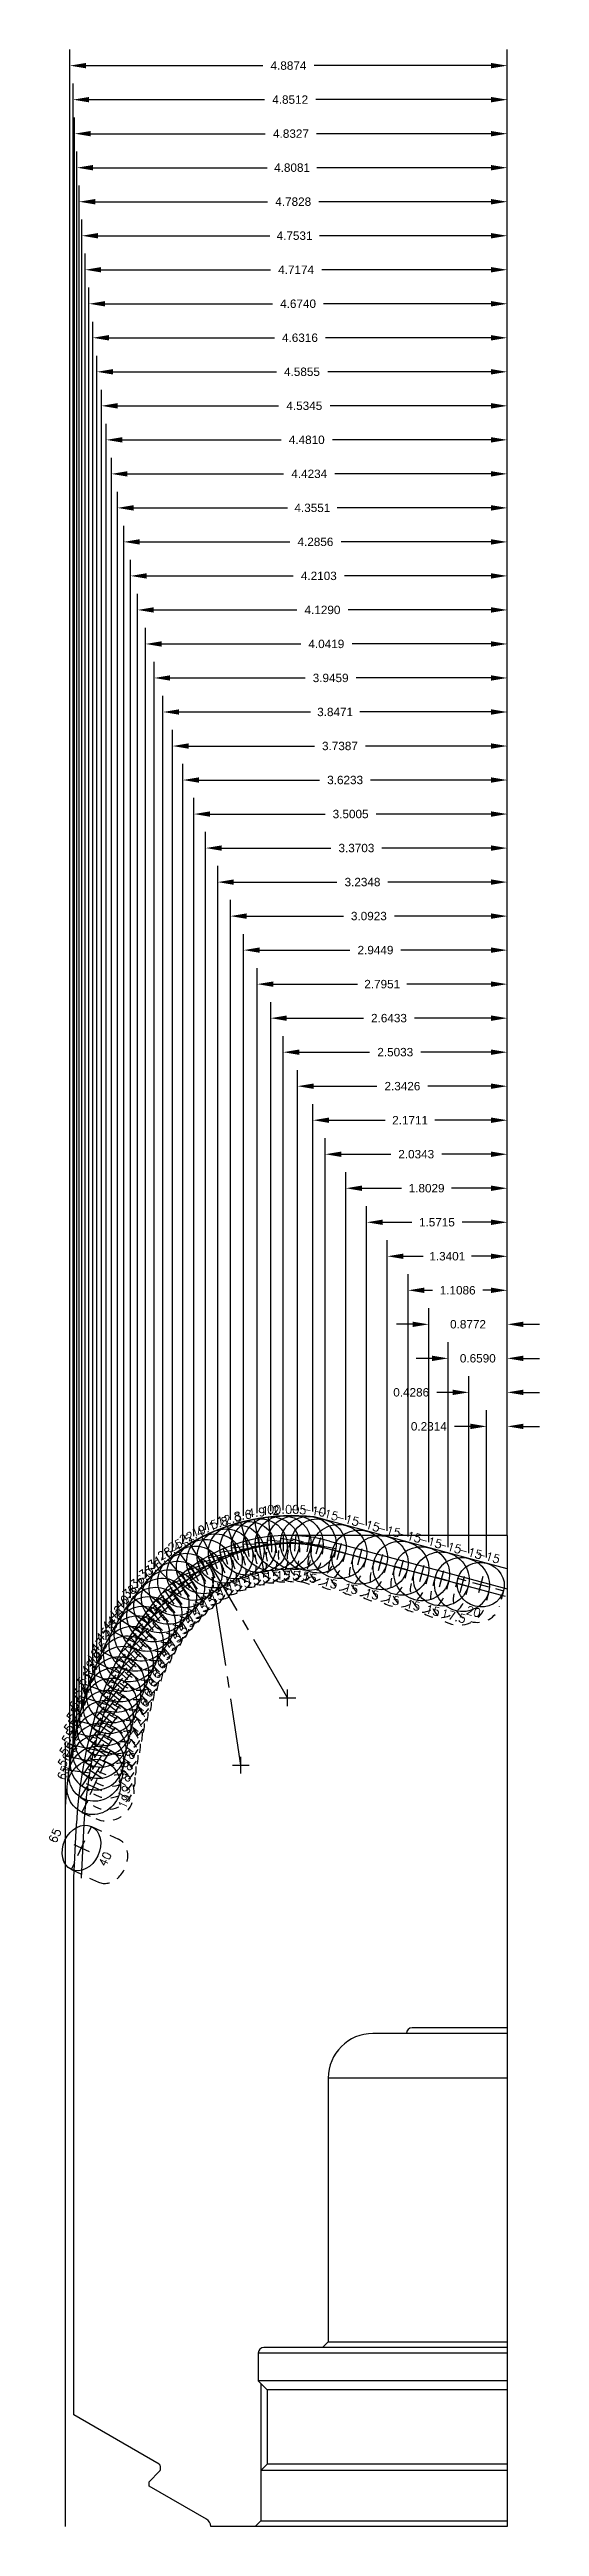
# Model space of a CAD drawing. Header units: inches. Extents: x 142.4 to 229.7, y -55.2 to 11.6.
# Drawn here: x 142.44 to 147.91, y -16.08 to 11.59 of the extents above; entities that cross this region are included whole.
import ezdxf
from ezdxf.enums import TextEntityAlignment as Align

# ---------------------------------------------------------------- set-up
doc = ezdxf.new("R2010")
doc.units = ezdxf.units.IN
doc.header["$MEASUREMENT"] = 0
doc.header["$PDMODE"] = 35
doc.linetypes.add('CENTER2', pattern=[1.125, 0.75, -0.125, 0.125, -0.125])
doc.linetypes.add('HIDDEN2', pattern=[0.1875, 0.125, -0.0625])
doc.layers.get('Defpoints').update_dxf_attribs({"color": 10})
for name, color, linetype, true_color in [('Blade_1', 30, 'Continuous', 0xff7f00), ('Blade_2', 7, 'Continuous', 0xcccc00), ('Blade_3', 7, 'Continuous', 0x00cc00), ('Blade_4', 7, 'Continuous', 0x00cccc), ('Blade_5', 7, 'Continuous', 0x0066cc), ('Blade_6', 7, 'Continuous', 0xc880f5)]:
    doc.layers.add(name, color=color, linetype=linetype, true_color=true_color)
doc.layers.add('CLine', color=5, linetype='CENTER2')
doc.styles.add('RomanS', font='romans')
doc.styles.get("Standard").update_dxf_attribs({"font": 'arial.ttf'})
doc.dimstyles.get("Standard").update_dxf_attribs({"dimtxt": 0.09375, "dimasz": 0.18, "dimexe": 0.18, "dimexo": 0.0625, "dimgap": 0.09, "dimtad": 0, "dimtih": 1, "dimtoh": 1, "dimdec": 4, "dimzin": 0, "dimdsep": 46, "dimtxsty": 'Standard', "dimcen": 0.09, "dimadec": 4, "dimazin": 0, "dimtfac": 1, "dimtdec": 4, "dimtofl": 0, "dimtmove": 0, "dimatfit": 3, "dimfxl": 1, "dimtolj": 1, "dimtzin": 0, "dimarcsym": 0})

msp = doc.modelspace()

# ---------------------------------------------------------------- blocks, each defined once
blk = doc.blocks.new('CMark')
at = {"layer": 'CLine'}
for p, q in [((-0.094, 0), (0.094, 0)), ((0, 0.094), (0, -0.094))]:
    blk.add_line(p, q, dxfattribs=at)
blk = doc.blocks.new('1613@15')
for p, q in [((-0.17, 0), (-0.312, 0)), ((0.171, 0), (0.312, 0))]:
    blk.add_line(p, q)
at = {"color": 8, "linetype": 'HIDDEN2', "ltscale": 0.5}
blk.add_line((-0.312, 0), (-0.312, -0.135), dxfattribs=at)
at = {"color": 8, "linetype": 'HIDDEN2', "ltscale": 0.5, "flags": 128}
blk.add_lwpolyline([(0.312, 0), (0.312, -0.135)], dxfattribs=at)
blk.add_ellipse((0, 0), major_axis=(-0.312, 0), ratio=0.965926, start_param=-3.141592653589793, end_param=3.141592653589793)
at = {"color": 8, "linetype": 'HIDDEN2', "ltscale": 0.5}
blk.add_ellipse((0, -0.135), major_axis=(-0.312, 0), ratio=0.965926, start_param=0, end_param=3.141593, dxfattribs=at)
blk.add_blockref('CMark', (0, 0))
at = {"style": 'RomanS'}
blk.add_text('15', height=0.094, dxfattribs=at).set_placement((0, -0.364), align=Align.MIDDLE_CENTER)
blk.add_attdef('ANG', text='', height=0.094, dxfattribs=at).set_placement((0, 0.298), align=Align.BOTTOM_CENTER)
blk = doc.blocks.new('1613@17.5')
for p, q in [((-0.17, 0), (-0.312, 0)), ((0.171, 0), (0.312, 0))]:
    blk.add_line(p, q)
at = {"color": 8, "linetype": 'HIDDEN2', "ltscale": 0.5}
blk.add_line((-0.312, 0), (-0.312, -0.159), dxfattribs=at)
at = {"color": 8, "linetype": 'HIDDEN2', "ltscale": 0.5, "flags": 128}
blk.add_lwpolyline([(0.312, 0), (0.312, -0.159)], dxfattribs=at)
at = {"extrusion": (0, 0, -1)}
blk.add_ellipse((0, 0), major_axis=(-0.312, 0), ratio=0.953717, start_param=-3.141592653589793, end_param=3.141592653589793, dxfattribs=at)
at = {"color": 8, "linetype": 'HIDDEN2', "ltscale": 0.5}
blk.add_ellipse((0, -0.159), major_axis=(0.312, 0), ratio=0.953717, start_param=3.141593, end_param=6.283185, dxfattribs=at)
blk.add_blockref('CMark', (0, 0))
at = {"style": 'RomanS'}
blk.add_text('17.5', height=0.094, dxfattribs=at).set_placement((0, -0.364), align=Align.MIDDLE_CENTER)
blk.add_attdef('ANG', text='', height=0.094, dxfattribs=at).set_placement((0, 0.298), align=Align.BOTTOM_CENTER)
blk = doc.blocks.new('1313@20')
for p, q in [((-0.17, 0), (-0.265, 0)), ((0.171, 0), (0.264, 0))]:
    blk.add_line(p, q)
at = {"color": 8, "linetype": 'HIDDEN2', "ltscale": 0.5}
blk.add_line((-0.265, 0), (-0.265, -0.178), dxfattribs=at)
at = {"color": 8, "linetype": 'HIDDEN2', "ltscale": 0.5, "flags": 128}
blk.add_lwpolyline([(0.264, 0), (0.264, -0.178)], dxfattribs=at)
blk.add_ellipse((0, 0), major_axis=(0.264, 0), ratio=0.939693)
at = {"color": 8, "linetype": 'HIDDEN2', "ltscale": 0.5}
blk.add_ellipse((0, -0.178), major_axis=(0.264, 0), ratio=0.939693, start_param=3.141593, end_param=6.283185, dxfattribs=at)
blk.add_blockref('CMark', (0, 0))
at = {"style": 'RomanS'}
blk.add_text('20', height=0.094, dxfattribs=at).set_placement((0, -0.311), align=Align.MIDDLE_CENTER)
blk.add_attdef('ANG', text='', height=0.094, dxfattribs=at).set_placement((0, 0.251), align=Align.BOTTOM_CENTER)
blk = doc.blocks.new('1613@16')
for p, q in [((-0.17, 0), (-0.312, 0)), ((0.171, 0), (0.312, 0))]:
    blk.add_line(p, q)
at = {"color": 8, "linetype": 'HIDDEN2', "ltscale": 0.5}
blk.add_line((-0.312, 0), (-0.312, -0.143), dxfattribs=at)
at = {"color": 8, "linetype": 'HIDDEN2', "ltscale": 0.5, "flags": 128}
blk.add_lwpolyline([(0.312, 0), (0.312, -0.143)], dxfattribs=at)
at = {"extrusion": (0, 0, -1)}
blk.add_ellipse((0, 0), major_axis=(-0.312, 0), ratio=0.961248, start_param=-3.141592653589793, end_param=3.141592653589793, dxfattribs=at)
at = {"color": 8, "linetype": 'HIDDEN2', "ltscale": 0.5}
blk.add_ellipse((0, -0.143), major_axis=(0.312, 0), ratio=0.953717, start_param=3.141593, end_param=6.283185, dxfattribs=at)
blk.add_blockref('CMark', (0, 0))
at = {"style": 'RomanS'}
blk.add_text('16', height=0.094, dxfattribs=at).set_placement((0, -0.364), align=Align.MIDDLE_CENTER)
blk.add_attdef('ANG', text='', height=0.094, dxfattribs=at).set_placement((0, 0.298), align=Align.BOTTOM_CENTER)
blk = doc.blocks.new('1613@17')
for p, q in [((-0.17, 0), (-0.313, 0)), ((0.171, 0), (0.312, 0))]:
    blk.add_line(p, q)
at = {"color": 8, "linetype": 'HIDDEN2', "ltscale": 0.5}
blk.add_line((-0.313, 0), (-0.313, -0.152), dxfattribs=at)
at = {"color": 8, "linetype": 'HIDDEN2', "ltscale": 0.5, "flags": 128}
blk.add_lwpolyline([(0.312, 0), (0.312, -0.152)], dxfattribs=at)
blk.add_ellipse((0, 0), major_axis=(-0.312, 0), ratio=0.95632, start_param=3.141593, end_param=9.424778)
at = {"color": 8, "linetype": 'HIDDEN2', "ltscale": 0.5}
blk.add_ellipse((0, -0.152), major_axis=(-0.312, 0), ratio=0.95632, start_param=0, end_param=3.141593, dxfattribs=at)
blk.add_blockref('CMark', (0, 0))
at = {"style": 'RomanS'}
blk.add_text('17', height=0.094, dxfattribs=at).set_placement((0.001, -0.373), align=Align.MIDDLE_CENTER)
blk.add_attdef('ANG', text='', height=0.094, dxfattribs=at).set_placement((0, 0.298), align=Align.BOTTOM_CENTER)
blk = doc.blocks.new('1613@19')
for p, q in [((-0.17, 0), (-0.313, 0)), ((0.171, 0), (0.312, 0))]:
    blk.add_line(p, q)
at = {"color": 8, "linetype": 'HIDDEN2', "ltscale": 0.5}
blk.add_line((-0.313, 0), (-0.313, -0.169), dxfattribs=at)
at = {"color": 8, "linetype": 'HIDDEN2', "ltscale": 0.5, "flags": 128}
blk.add_lwpolyline([(0.312, 0), (0.312, -0.169)], dxfattribs=at)
at = {"extrusion": (0, 0, -1)}
blk.add_ellipse((0, 0), major_axis=(-0.312, 0), ratio=0.945519, start_param=3.141593, end_param=9.424778, dxfattribs=at)
at = {"color": 8, "linetype": 'HIDDEN2', "ltscale": 0.5}
blk.add_ellipse((0, -0.169), major_axis=(0.312, 0), ratio=0.945519, start_param=3.141593, end_param=6.283185, dxfattribs=at)
blk.add_blockref('CMark', (0, 0))
at = {"style": 'RomanS'}
blk.add_text('19', height=0.094, dxfattribs=at).set_placement((0, -0.379), align=Align.MIDDLE_CENTER)
blk.add_attdef('ANG', text='', height=0.094, dxfattribs=at).set_placement((0, 0.298), align=Align.BOTTOM_CENTER)
blk = doc.blocks.new('1313@40')
for p, q in [((-0.265, 0), (-0.177, 0)), ((0.177, 0), (0.264, 0))]:
    blk.add_line(p, q)
at = {"color": 8, "linetype": 'HIDDEN2'}
for p, q in [((-0.265, 0), (-0.265, -0.334)), ((0.264, 0), (0.264, -0.334))]:
    blk.add_line(p, q, dxfattribs=at)
blk.add_ellipse((0, 0), major_axis=(0.265, 0), ratio=0.765974)
blk.add_ellipse((0, -0.334), major_axis=(-0.265, 0), ratio=0.765974, start_param=0, end_param=3.141593, dxfattribs=at)
blk.add_blockref('CMark', (0, 0))
at = {"style": 'RomanS'}
blk.add_text('40', height=0.094, dxfattribs=at).set_placement((0, -0.292), align=Align.MIDDLE_CENTER)
blk.add_attdef('ANG', text='', height=0.094, dxfattribs=at).set_placement((0, 0.251), align=Align.BOTTOM_CENTER)
blk = doc.blocks.new('*D16')
at = {"color": 0, "lineweight": -2, "transparency": 16777216}
for p, q in [((147.139, -3.787), (146.959, -3.787)), ((147.319, -5.252), (147.319, -3.607)), ((147.55, -4.943), (147.55, -3.607)), ((147.73, -3.787), (147.91, -3.787))]:
    blk.add_line(p, q, dxfattribs=at)
at = {"color": 0, "transparency": 16777216}
for points in [[(147.139, -3.757), (147.139, -3.817), (147.319, -3.787)], [(147.73, -3.757), (147.73, -3.817), (147.55, -3.787)]]:
    blk.add_solid(points, dxfattribs=at)
at = {"layer": 'Defpoints', "color": 0, "transparency": 16777216}
for p in [(147.319, -3.787), (147.55, -5.006), (147.319, -5.315)]:
    blk.add_point(p, dxfattribs=at)
at = {"color": 0, "transparency": 16777216, "insert": (146.674, -3.787), "char_height": 0.0938, "attachment_point": 5}
blk.add_mtext('\\A1;0.2314', dxfattribs=at)
blk = doc.blocks.new('*D17')
at = {"color": 0, "lineweight": -2, "transparency": 16777216}
for p, q in [((147.122, -5.203), (147.122, -3.227)), ((147.55, -4.943), (147.55, -3.227)), ((146.942, -3.407), (146.762, -3.407)), ((147.73, -3.407), (147.91, -3.407))]:
    blk.add_line(p, q, dxfattribs=at)
at = {"color": 0, "transparency": 16777216}
for points in [[(146.942, -3.377), (146.942, -3.437), (147.122, -3.407)], [(147.73, -3.377), (147.73, -3.437), (147.55, -3.407)]]:
    blk.add_solid(points, dxfattribs=at)
at = {"layer": 'Defpoints', "color": 0, "transparency": 16777216}
for p in [(147.122, -3.407), (147.55, -5.006), (147.122, -5.266)]:
    blk.add_point(p, dxfattribs=at)
at = {"color": 0, "transparency": 16777216, "insert": (146.477, -3.407), "char_height": 0.0938, "attachment_point": 5}
blk.add_mtext('\\A1;0.4286', dxfattribs=at)
blk = doc.blocks.new('*D18')
at = {"color": 0, "lineweight": -2, "transparency": 16777216}
for p, q in [((146.711, -3.027), (146.531, -3.027)), ((146.891, -5.138), (146.891, -2.847)), ((147.55, -4.943), (147.55, -2.847)), ((147.73, -3.027), (147.91, -3.027))]:
    blk.add_line(p, q, dxfattribs=at)
at = {"color": 0, "transparency": 16777216}
for points in [[(146.711, -2.997), (146.711, -3.057), (146.891, -3.027)], [(147.73, -2.997), (147.73, -3.057), (147.55, -3.027)]]:
    blk.add_solid(points, dxfattribs=at)
at = {"layer": 'Defpoints', "color": 0, "transparency": 16777216}
for p in [(146.891, -3.027), (146.891, -5.2), (147.55, -5.006)]:
    blk.add_point(p, dxfattribs=at)
at = {"color": 0, "transparency": 16777216, "insert": (147.221, -3.027), "char_height": 0.0938, "attachment_point": 5}
blk.add_mtext('\\A1;0.6590', dxfattribs=at)
blk = doc.blocks.new('*D19')
at = {"color": 0, "lineweight": -2, "transparency": 16777216}
for p, q in [((146.673, -5.079), (146.673, -2.467)), ((147.55, -4.943), (147.55, -2.467)), ((146.493, -2.647), (146.313, -2.647)), ((147.73, -2.647), (147.91, -2.647))]:
    blk.add_line(p, q, dxfattribs=at)
at = {"color": 0, "transparency": 16777216}
for points in [[(146.493, -2.617), (146.493, -2.677), (146.673, -2.647)], [(147.73, -2.617), (147.73, -2.677), (147.55, -2.647)]]:
    blk.add_solid(points, dxfattribs=at)
at = {"layer": 'Defpoints', "color": 0, "transparency": 16777216}
for p in [(146.673, -2.647), (146.673, -5.142), (147.55, -5.006)]:
    blk.add_point(p, dxfattribs=at)
at = {"color": 0, "transparency": 16777216, "insert": (147.112, -2.647), "char_height": 0.0938, "attachment_point": 5}
blk.add_mtext('\\A1;0.8772', dxfattribs=at)
blk = doc.blocks.new('*D20')
at = {"color": 0, "lineweight": -2, "transparency": 16777216}
for p, q in [((146.442, -5.017), (146.442, -2.087)), ((147.55, -4.943), (147.55, -2.087)), ((146.622, -2.267), (146.716, -2.267)), ((147.37, -2.267), (147.276, -2.267))]:
    blk.add_line(p, q, dxfattribs=at)
at = {"color": 0, "transparency": 16777216}
for points in [[(146.622, -2.237), (146.622, -2.297), (146.442, -2.267)], [(147.37, -2.237), (147.37, -2.297), (147.55, -2.267)]]:
    blk.add_solid(points, dxfattribs=at)
at = {"layer": 'Defpoints', "color": 0, "transparency": 16777216}
for p in [(146.442, -2.267), (146.442, -5.08), (147.55, -5.006)]:
    blk.add_point(p, dxfattribs=at)
at = {"color": 0, "transparency": 16777216, "insert": (146.996, -2.267), "char_height": 0.0938, "attachment_point": 5}
blk.add_mtext('\\A1;1.1086', dxfattribs=at)
blk = doc.blocks.new('*D21')
at = {"color": 0, "lineweight": -2, "transparency": 16777216}
for p, q in [((146.21, -4.955), (146.21, -1.707)), ((146.39, -1.887), (146.609, -1.887)), ((147.37, -1.887), (147.151, -1.887)), ((147.55, -4.943), (147.55, -1.707))]:
    blk.add_line(p, q, dxfattribs=at)
at = {"color": 0, "transparency": 16777216}
for points in [[(146.39, -1.857), (146.39, -1.917), (146.21, -1.887)], [(147.37, -1.857), (147.37, -1.917), (147.55, -1.887)]]:
    blk.add_solid(points, dxfattribs=at)
at = {"layer": 'Defpoints', "color": 0, "transparency": 16777216}
for p in [(146.21, -1.887), (146.21, -5.018), (147.55, -5.006)]:
    blk.add_point(p, dxfattribs=at)
at = {"color": 0, "transparency": 16777216, "insert": (146.88, -1.887), "char_height": 0.0938, "attachment_point": 5}
blk.add_mtext('\\A1;1.3401', dxfattribs=at)
blk = doc.blocks.new('*D22')
at = {"color": 0, "lineweight": -2, "transparency": 16777216}
for p, q in [((145.979, -4.893), (145.979, -1.327)), ((147.55, -4.943), (147.55, -1.327)), ((146.159, -1.507), (146.484, -1.507)), ((147.37, -1.507), (147.045, -1.507))]:
    blk.add_line(p, q, dxfattribs=at)
at = {"color": 0, "transparency": 16777216}
for points in [[(146.159, -1.477), (146.159, -1.537), (145.979, -1.507)], [(147.37, -1.477), (147.37, -1.537), (147.55, -1.507)]]:
    blk.add_solid(points, dxfattribs=at)
at = {"layer": 'Defpoints', "color": 0, "transparency": 16777216}
for p in [(145.979, -1.507), (145.979, -4.956), (147.55, -5.006)]:
    blk.add_point(p, dxfattribs=at)
at = {"color": 0, "transparency": 16777216, "insert": (146.764, -1.507), "char_height": 0.0938, "attachment_point": 5}
blk.add_mtext('\\A1;1.5715', dxfattribs=at)
blk = doc.blocks.new('*D23')
at = {"color": 0, "lineweight": -2, "transparency": 16777216}
for p, q in [((145.747, -4.831), (145.747, -0.947)), ((147.55, -4.943), (147.55, -0.947)), ((145.927, -1.127), (146.368, -1.127)), ((147.37, -1.127), (146.929, -1.127))]:
    blk.add_line(p, q, dxfattribs=at)
at = {"color": 0, "transparency": 16777216}
for points in [[(145.927, -1.097), (145.927, -1.157), (145.747, -1.127)], [(147.37, -1.097), (147.37, -1.157), (147.55, -1.127)]]:
    blk.add_solid(points, dxfattribs=at)
at = {"layer": 'Defpoints', "color": 0, "transparency": 16777216}
for p in [(145.747, -1.127), (145.747, -4.894), (147.55, -5.006)]:
    blk.add_point(p, dxfattribs=at)
at = {"color": 0, "transparency": 16777216, "insert": (146.649, -1.127), "char_height": 0.0938, "attachment_point": 5}
blk.add_mtext('\\A1;1.8029', dxfattribs=at)
blk = doc.blocks.new('*D24')
at = {"color": 0, "lineweight": -2, "transparency": 16777216}
for p, q in [((145.516, -4.769), (145.516, -0.567)), ((145.696, -0.747), (146.248, -0.747)), ((147.37, -0.747), (146.818, -0.747)), ((147.55, -4.943), (147.55, -0.567))]:
    blk.add_line(p, q, dxfattribs=at)
at = {"color": 0, "transparency": 16777216}
for points in [[(145.696, -0.717), (145.696, -0.777), (145.516, -0.747)], [(147.37, -0.717), (147.37, -0.777), (147.55, -0.747)]]:
    blk.add_solid(points, dxfattribs=at)
at = {"layer": 'Defpoints', "color": 0, "transparency": 16777216}
for p in [(145.516, -0.747), (145.516, -4.832), (147.55, -5.006)]:
    blk.add_point(p, dxfattribs=at)
at = {"color": 0, "transparency": 16777216, "insert": (146.533, -0.747), "char_height": 0.0938, "attachment_point": 5}
blk.add_mtext('\\A1;2.0343', dxfattribs=at)
blk = doc.blocks.new('*D25')
at = {"color": 0, "lineweight": -2, "transparency": 16777216}
for p, q in [((145.379, -4.736), (145.379, -0.187)), ((147.55, -4.943), (147.55, -0.187)), ((145.559, -0.367), (146.188, -0.367)), ((147.37, -0.367), (146.741, -0.367))]:
    blk.add_line(p, q, dxfattribs=at)
at = {"color": 0, "transparency": 16777216}
for points in [[(145.559, -0.337), (145.559, -0.397), (145.379, -0.367)], [(147.37, -0.337), (147.37, -0.397), (147.55, -0.367)]]:
    blk.add_solid(points, dxfattribs=at)
at = {"layer": 'Defpoints', "color": 0, "transparency": 16777216}
for p in [(145.379, -0.367), (145.379, -4.798), (147.55, -5.006)]:
    blk.add_point(p, dxfattribs=at)
at = {"color": 0, "transparency": 16777216, "insert": (146.465, -0.367), "char_height": 0.0938, "attachment_point": 5}
blk.add_mtext('\\A1;2.1711', dxfattribs=at)
blk = doc.blocks.new('*D26')
at = {"color": 0, "lineweight": -2, "transparency": 16777216}
for p, q in [((145.208, -4.723), (145.208, 0.193)), ((145.388, 0.013), (146.094, 0.013)), ((147.37, 0.013), (146.664, 0.013)), ((147.55, -4.943), (147.55, 0.193))]:
    blk.add_line(p, q, dxfattribs=at)
at = {"color": 0, "transparency": 16777216}
for points in [[(145.388, 0.043), (145.388, -0.017), (145.208, 0.013)], [(147.37, 0.043), (147.37, -0.017), (147.55, 0.013)]]:
    blk.add_solid(points, dxfattribs=at)
at = {"layer": 'Defpoints', "color": 0, "transparency": 16777216}
for p in [(145.208, 0.013), (145.208, -4.786), (147.55, -5.006)]:
    blk.add_point(p, dxfattribs=at)
at = {"color": 0, "transparency": 16777216, "insert": (146.379, 0.013), "char_height": 0.0938, "attachment_point": 5}
blk.add_mtext('\\A1;2.3426', dxfattribs=at)
blk = doc.blocks.new('*D27')
at = {"color": 0, "lineweight": -2, "transparency": 16777216}
for p, q in [((145.047, -4.723), (145.047, 0.573)), ((147.55, -4.943), (147.55, 0.573)), ((145.227, 0.393), (146.013, 0.393)), ((147.37, 0.393), (146.584, 0.393))]:
    blk.add_line(p, q, dxfattribs=at)
at = {"color": 0, "transparency": 16777216}
for points in [[(145.227, 0.423), (145.227, 0.363), (145.047, 0.393)], [(147.37, 0.423), (147.37, 0.363), (147.55, 0.393)]]:
    blk.add_solid(points, dxfattribs=at)
at = {"layer": 'Defpoints', "color": 0, "transparency": 16777216}
for p in [(145.047, 0.393), (145.047, -4.786), (147.55, -5.006)]:
    blk.add_point(p, dxfattribs=at)
at = {"color": 0, "transparency": 16777216, "insert": (146.299, 0.393), "char_height": 0.0938, "attachment_point": 5}
blk.add_mtext('\\A1;2.5033', dxfattribs=at)
blk = doc.blocks.new('*D28')
at = {"color": 0, "lineweight": -2, "transparency": 16777216}
for p, q in [((144.907, -4.735), (144.907, 0.953)), ((147.55, -4.943), (147.55, 0.953)), ((145.087, 0.773), (145.943, 0.773)), ((147.37, 0.773), (146.514, 0.773))]:
    blk.add_line(p, q, dxfattribs=at)
at = {"color": 0, "transparency": 16777216}
for points in [[(145.087, 0.803), (145.087, 0.743), (144.907, 0.773)], [(147.37, 0.803), (147.37, 0.743), (147.55, 0.773)]]:
    blk.add_solid(points, dxfattribs=at)
at = {"layer": 'Defpoints', "color": 0, "transparency": 16777216}
for p in [(144.907, 0.773), (144.907, -4.797), (147.55, -5.006)]:
    blk.add_point(p, dxfattribs=at)
at = {"color": 0, "transparency": 16777216, "insert": (146.229, 0.773), "char_height": 0.0938, "attachment_point": 5}
blk.add_mtext('\\A1;2.6433', dxfattribs=at)
blk = doc.blocks.new('*D29')
at = {"color": 0, "lineweight": -2, "transparency": 16777216}
for p, q in [((144.755, -4.756), (144.755, 1.333)), ((144.935, 1.153), (145.876, 1.153)), ((147.37, 1.153), (146.429, 1.153)), ((147.55, -4.943), (147.55, 1.333))]:
    blk.add_line(p, q, dxfattribs=at)
at = {"color": 0, "transparency": 16777216}
for points in [[(144.935, 1.183), (144.935, 1.123), (144.755, 1.153)], [(147.37, 1.183), (147.37, 1.123), (147.55, 1.153)]]:
    blk.add_solid(points, dxfattribs=at)
at = {"layer": 'Defpoints', "color": 0, "transparency": 16777216}
for p in [(144.755, 1.153), (144.755, -4.819), (147.55, -5.006)]:
    blk.add_point(p, dxfattribs=at)
at = {"color": 0, "transparency": 16777216, "insert": (146.153, 1.153), "char_height": 0.0938, "attachment_point": 5}
blk.add_mtext('\\A1;2.7951', dxfattribs=at)
blk = doc.blocks.new('*D30')
at = {"color": 0, "lineweight": -2, "transparency": 16777216}
for p, q in [((144.605, -4.788), (144.605, 1.713)), ((147.55, -4.943), (147.55, 1.713)), ((144.785, 1.533), (145.792, 1.533)), ((147.37, 1.533), (146.363, 1.533))]:
    blk.add_line(p, q, dxfattribs=at)
at = {"color": 0, "transparency": 16777216}
for points in [[(144.785, 1.563), (144.785, 1.503), (144.605, 1.533)], [(147.37, 1.563), (147.37, 1.503), (147.55, 1.533)]]:
    blk.add_solid(points, dxfattribs=at)
at = {"layer": 'Defpoints', "color": 0, "transparency": 16777216}
for p in [(144.605, 1.533), (144.605, -4.851), (147.55, -5.006)]:
    blk.add_point(p, dxfattribs=at)
at = {"color": 0, "transparency": 16777216, "insert": (146.078, 1.533), "char_height": 0.0938, "attachment_point": 5}
blk.add_mtext('\\A1;2.9449', dxfattribs=at)
blk = doc.blocks.new('*D31')
at = {"color": 0, "lineweight": -2, "transparency": 16777216}
for p, q in [((144.458, -4.83), (144.458, 2.093)), ((147.55, -4.943), (147.55, 2.093)), ((144.638, 1.913), (145.719, 1.913)), ((147.37, 1.913), (146.289, 1.913))]:
    blk.add_line(p, q, dxfattribs=at)
at = {"color": 0, "transparency": 16777216}
for points in [[(144.638, 1.943), (144.638, 1.883), (144.458, 1.913)], [(147.37, 1.943), (147.37, 1.883), (147.55, 1.913)]]:
    blk.add_solid(points, dxfattribs=at)
at = {"layer": 'Defpoints', "color": 0, "transparency": 16777216}
for p in [(144.458, 1.913), (144.458, -4.893), (147.55, -5.006)]:
    blk.add_point(p, dxfattribs=at)
at = {"color": 0, "transparency": 16777216, "insert": (146.004, 1.913), "char_height": 0.0938, "attachment_point": 5}
blk.add_mtext('\\A1;3.0923', dxfattribs=at)
blk = doc.blocks.new('*D32')
at = {"color": 0, "lineweight": -2, "transparency": 16777216}
for p, q in [((144.315, -4.882), (144.315, 2.473)), ((144.495, 2.293), (145.648, 2.293)), ((147.37, 2.293), (146.217, 2.293)), ((147.55, -4.943), (147.55, 2.473))]:
    blk.add_line(p, q, dxfattribs=at)
at = {"color": 0, "transparency": 16777216}
for points in [[(144.495, 2.323), (144.495, 2.263), (144.315, 2.293)], [(147.37, 2.323), (147.37, 2.263), (147.55, 2.293)]]:
    blk.add_solid(points, dxfattribs=at)
at = {"layer": 'Defpoints', "color": 0, "transparency": 16777216}
for p in [(144.315, 2.293), (144.315, -4.945), (147.55, -5.006)]:
    blk.add_point(p, dxfattribs=at)
at = {"color": 0, "transparency": 16777216, "insert": (145.933, 2.293), "char_height": 0.0938, "attachment_point": 5}
blk.add_mtext('\\A1;3.2348', dxfattribs=at)
blk = doc.blocks.new('*D33')
at = {"color": 0, "lineweight": -2, "transparency": 16777216}
for p, q in [((144.18, -4.942), (144.18, 2.853)), ((147.55, -4.943), (147.55, 2.853)), ((144.36, 2.673), (145.58, 2.673)), ((147.37, 2.673), (146.15, 2.673))]:
    blk.add_line(p, q, dxfattribs=at)
at = {"color": 0, "transparency": 16777216}
for points in [[(144.36, 2.703), (144.36, 2.643), (144.18, 2.673)], [(147.37, 2.703), (147.37, 2.643), (147.55, 2.673)]]:
    blk.add_solid(points, dxfattribs=at)
at = {"layer": 'Defpoints', "color": 0, "transparency": 16777216}
for p in [(144.18, 2.673), (144.18, -5.004), (147.55, -5.006)]:
    blk.add_point(p, dxfattribs=at)
at = {"color": 0, "transparency": 16777216, "insert": (145.865, 2.673), "char_height": 0.0938, "attachment_point": 5}
blk.add_mtext('\\A1;3.3703', dxfattribs=at)
blk = doc.blocks.new('*D34')
at = {"color": 0, "lineweight": -2, "transparency": 16777216}
for p, q in [((144.05, -5.012), (144.05, 3.233)), ((144.23, 3.053), (145.515, 3.053)), ((147.37, 3.053), (146.085, 3.053)), ((147.55, -4.943), (147.55, 3.233))]:
    blk.add_line(p, q, dxfattribs=at)
at = {"color": 0, "transparency": 16777216}
for points in [[(144.23, 3.083), (144.23, 3.023), (144.05, 3.053)], [(147.37, 3.083), (147.37, 3.023), (147.55, 3.053)]]:
    blk.add_solid(points, dxfattribs=at)
at = {"layer": 'Defpoints', "color": 0, "transparency": 16777216}
for p in [(144.05, 3.053), (144.05, -5.074), (147.55, -5.006)]:
    blk.add_point(p, dxfattribs=at)
at = {"color": 0, "transparency": 16777216, "insert": (145.8, 3.053), "char_height": 0.0938, "attachment_point": 5}
blk.add_mtext('\\A1;3.5005', dxfattribs=at)
blk = doc.blocks.new('*D35')
at = {"color": 0, "lineweight": -2, "transparency": 16777216}
for p, q in [((143.927, -5.092), (143.927, 3.613)), ((147.55, -4.943), (147.55, 3.613)), ((144.107, 3.433), (145.454, 3.433)), ((147.37, 3.433), (146.023, 3.433))]:
    blk.add_line(p, q, dxfattribs=at)
at = {"color": 0, "transparency": 16777216}
for points in [[(144.107, 3.463), (144.107, 3.403), (143.927, 3.433)], [(147.37, 3.463), (147.37, 3.403), (147.55, 3.433)]]:
    blk.add_solid(points, dxfattribs=at)
at = {"layer": 'Defpoints', "color": 0, "transparency": 16777216}
for p in [(143.927, 3.433), (143.927, -5.155), (147.55, -5.006)]:
    blk.add_point(p, dxfattribs=at)
at = {"color": 0, "transparency": 16777216, "insert": (145.739, 3.433), "char_height": 0.0938, "attachment_point": 5}
blk.add_mtext('\\A1;3.6233', dxfattribs=at)
blk = doc.blocks.new('*D36')
at = {"color": 0, "lineweight": -2, "transparency": 16777216}
for p, q in [((143.811, -5.181), (143.811, 3.993)), ((147.55, -4.943), (147.55, 3.993)), ((143.991, 3.813), (145.396, 3.813)), ((147.37, 3.813), (145.965, 3.813))]:
    blk.add_line(p, q, dxfattribs=at)
at = {"color": 0, "transparency": 16777216}
for points in [[(143.991, 3.843), (143.991, 3.783), (143.811, 3.813)], [(147.37, 3.843), (147.37, 3.783), (147.55, 3.813)]]:
    blk.add_solid(points, dxfattribs=at)
at = {"layer": 'Defpoints', "color": 0, "transparency": 16777216}
for p in [(143.811, 3.813), (143.811, -5.243), (147.55, -5.006)]:
    blk.add_point(p, dxfattribs=at)
at = {"color": 0, "transparency": 16777216, "insert": (145.681, 3.813), "char_height": 0.0938, "attachment_point": 5}
blk.add_mtext('\\A1;3.7387', dxfattribs=at)
blk = doc.blocks.new('*D37')
at = {"color": 0, "lineweight": -2, "transparency": 16777216}
for p, q in [((143.703, -5.276), (143.703, 4.373)), ((143.883, 4.193), (145.351, 4.193)), ((147.37, 4.193), (145.902, 4.193)), ((147.55, -4.943), (147.55, 4.373))]:
    blk.add_line(p, q, dxfattribs=at)
at = {"color": 0, "transparency": 16777216}
for points in [[(143.883, 4.223), (143.883, 4.163), (143.703, 4.193)], [(147.37, 4.223), (147.37, 4.163), (147.55, 4.193)]]:
    blk.add_solid(points, dxfattribs=at)
at = {"layer": 'Defpoints', "color": 0, "transparency": 16777216}
for p in [(143.703, 4.193), (147.55, -5.006), (143.703, -5.339)]:
    blk.add_point(p, dxfattribs=at)
at = {"color": 0, "transparency": 16777216, "insert": (145.627, 4.193), "char_height": 0.0938, "attachment_point": 5}
blk.add_mtext('\\A1;3.8471', dxfattribs=at)
blk = doc.blocks.new('*D38')
at = {"color": 0, "lineweight": -2, "transparency": 16777216}
for p, q in [((143.604, -5.379), (143.604, 4.753)), ((147.55, -4.943), (147.55, 4.753)), ((143.784, 4.573), (145.293, 4.573)), ((147.37, 4.573), (145.862, 4.573))]:
    blk.add_line(p, q, dxfattribs=at)
at = {"color": 0, "transparency": 16777216}
for points in [[(143.784, 4.603), (143.784, 4.543), (143.604, 4.573)], [(147.37, 4.603), (147.37, 4.543), (147.55, 4.573)]]:
    blk.add_solid(points, dxfattribs=at)
at = {"layer": 'Defpoints', "color": 0, "transparency": 16777216}
for p in [(143.604, 4.573), (147.55, -5.006), (143.604, -5.442)]:
    blk.add_point(p, dxfattribs=at)
at = {"color": 0, "transparency": 16777216, "insert": (145.577, 4.573), "char_height": 0.0938, "attachment_point": 5}
blk.add_mtext('\\A1;3.9459', dxfattribs=at)
blk = doc.blocks.new('*D39')
at = {"color": 0, "lineweight": -2, "transparency": 16777216}
for p, q in [((143.508, -5.481), (143.508, 5.133)), ((147.55, -4.943), (147.55, 5.133)), ((143.688, 4.953), (145.243, 4.953)), ((147.37, 4.953), (145.816, 4.953))]:
    blk.add_line(p, q, dxfattribs=at)
at = {"color": 0, "transparency": 16777216}
for points in [[(143.688, 4.983), (143.688, 4.923), (143.508, 4.953)], [(147.37, 4.983), (147.37, 4.923), (147.55, 4.953)]]:
    blk.add_solid(points, dxfattribs=at)
at = {"layer": 'Defpoints', "color": 0, "transparency": 16777216}
for p in [(143.508, 4.953), (147.55, -5.006), (143.508, -5.544)]:
    blk.add_point(p, dxfattribs=at)
at = {"color": 0, "transparency": 16777216, "insert": (145.529, 4.953), "char_height": 0.0938, "attachment_point": 5}
blk.add_mtext('\\A1;4.0419', dxfattribs=at)
blk = doc.blocks.new('*D40')
at = {"color": 0, "lineweight": -2, "transparency": 16777216}
for p, q in [((143.421, -5.59), (143.421, 5.513)), ((143.601, 5.333), (145.199, 5.333)), ((147.37, 5.333), (145.772, 5.333)), ((147.55, -4.943), (147.55, 5.513))]:
    blk.add_line(p, q, dxfattribs=at)
at = {"color": 0, "transparency": 16777216}
for points in [[(143.601, 5.363), (143.601, 5.303), (143.421, 5.333)], [(147.37, 5.363), (147.37, 5.303), (147.55, 5.333)]]:
    blk.add_solid(points, dxfattribs=at)
at = {"layer": 'Defpoints', "color": 0, "transparency": 16777216}
for p in [(143.421, 5.333), (147.55, -5.006), (143.421, -5.652)]:
    blk.add_point(p, dxfattribs=at)
at = {"color": 0, "transparency": 16777216, "insert": (145.486, 5.333), "char_height": 0.0938, "attachment_point": 5}
blk.add_mtext('\\A1;4.1290', dxfattribs=at)
blk = doc.blocks.new('*D41')
at = {"color": 0, "lineweight": -2, "transparency": 16777216}
for p, q in [((143.34, -5.702), (143.34, 5.893)), ((147.55, -4.943), (147.55, 5.893)), ((143.52, 5.713), (145.159, 5.713)), ((147.37, 5.713), (145.732, 5.713))]:
    blk.add_line(p, q, dxfattribs=at)
at = {"color": 0, "transparency": 16777216}
for points in [[(143.52, 5.743), (143.52, 5.683), (143.34, 5.713)], [(147.37, 5.743), (147.37, 5.683), (147.55, 5.713)]]:
    blk.add_solid(points, dxfattribs=at)
at = {"layer": 'Defpoints', "color": 0, "transparency": 16777216}
for p in [(143.34, 5.713), (147.55, -5.006), (143.34, -5.764)]:
    blk.add_point(p, dxfattribs=at)
at = {"color": 0, "transparency": 16777216, "insert": (145.445, 5.713), "char_height": 0.0938, "attachment_point": 5}
blk.add_mtext('\\A1;4.2103', dxfattribs=at)
blk = doc.blocks.new('*D42')
at = {"color": 0, "lineweight": -2, "transparency": 16777216}
for p, q in [((143.265, -5.816), (143.265, 6.273)), ((143.445, 6.093), (145.121, 6.093)), ((147.37, 6.093), (145.694, 6.093)), ((147.55, -4.943), (147.55, 6.273))]:
    blk.add_line(p, q, dxfattribs=at)
at = {"color": 0, "transparency": 16777216}
for points in [[(143.445, 6.123), (143.445, 6.063), (143.265, 6.093)], [(147.37, 6.123), (147.37, 6.063), (147.55, 6.093)]]:
    blk.add_solid(points, dxfattribs=at)
at = {"layer": 'Defpoints', "color": 0, "transparency": 16777216}
for p in [(143.265, 6.093), (147.55, -5.006), (143.265, -5.879)]:
    blk.add_point(p, dxfattribs=at)
at = {"color": 0, "transparency": 16777216, "insert": (145.407, 6.093), "char_height": 0.0938, "attachment_point": 5}
blk.add_mtext('\\A1;4.2856', dxfattribs=at)
blk = doc.blocks.new('*D43')
at = {"color": 0, "lineweight": -2, "transparency": 16777216}
for p, q in [((143.195, -5.933), (143.195, 6.653)), ((147.55, -4.943), (147.55, 6.653)), ((143.375, 6.473), (145.095, 6.473)), ((147.37, 6.473), (145.65, 6.473))]:
    blk.add_line(p, q, dxfattribs=at)
at = {"color": 0, "transparency": 16777216}
for points in [[(143.375, 6.503), (143.375, 6.443), (143.195, 6.473)], [(147.37, 6.503), (147.37, 6.443), (147.55, 6.473)]]:
    blk.add_solid(points, dxfattribs=at)
at = {"layer": 'Defpoints', "color": 0, "transparency": 16777216}
for p in [(143.195, 6.473), (147.55, -5.006), (143.195, -5.996)]:
    blk.add_point(p, dxfattribs=at)
at = {"color": 0, "transparency": 16777216, "insert": (145.373, 6.473), "char_height": 0.0938, "attachment_point": 5}
blk.add_mtext('\\A1;4.3551', dxfattribs=at)
blk = doc.blocks.new('*D44')
at = {"color": 0, "lineweight": -2, "transparency": 16777216}
for p, q in [((143.127, -6.058), (143.127, 7.033)), ((147.55, -4.943), (147.55, 7.033)), ((143.307, 6.853), (145.052, 6.853)), ((147.37, 6.853), (145.625, 6.853))]:
    blk.add_line(p, q, dxfattribs=at)
at = {"color": 0, "transparency": 16777216}
for points in [[(143.307, 6.883), (143.307, 6.823), (143.127, 6.853)], [(147.37, 6.883), (147.37, 6.823), (147.55, 6.853)]]:
    blk.add_solid(points, dxfattribs=at)
at = {"layer": 'Defpoints', "color": 0, "transparency": 16777216}
for p in [(143.127, 6.853), (147.55, -5.006), (143.127, -6.121)]:
    blk.add_point(p, dxfattribs=at)
at = {"color": 0, "transparency": 16777216, "insert": (145.338, 6.853), "char_height": 0.0938, "attachment_point": 5}
blk.add_mtext('\\A1;4.4234', dxfattribs=at)
blk = doc.blocks.new('*D45')
at = {"color": 0, "lineweight": -2, "transparency": 16777216}
for p, q in [((143.069, -6.172), (143.069, 7.413)), ((143.249, 7.233), (145.023, 7.233)), ((147.37, 7.233), (145.596, 7.233)), ((147.55, -4.943), (147.55, 7.413))]:
    blk.add_line(p, q, dxfattribs=at)
at = {"color": 0, "transparency": 16777216}
for points in [[(143.249, 7.263), (143.249, 7.203), (143.069, 7.233)], [(147.37, 7.263), (147.37, 7.203), (147.55, 7.233)]]:
    blk.add_solid(points, dxfattribs=at)
at = {"layer": 'Defpoints', "color": 0, "transparency": 16777216}
for p in [(143.069, 7.233), (147.55, -5.006), (143.069, -6.235)]:
    blk.add_point(p, dxfattribs=at)
at = {"color": 0, "transparency": 16777216, "insert": (145.31, 7.233), "char_height": 0.0938, "attachment_point": 5}
blk.add_mtext('\\A1;4.4810', dxfattribs=at)
blk = doc.blocks.new('*D46')
at = {"color": 0, "lineweight": -2, "transparency": 16777216}
for p, q in [((143.016, -6.292), (143.016, 7.793)), ((147.55, -4.943), (147.55, 7.793)), ((143.196, 7.613), (144.996, 7.613)), ((147.37, 7.613), (145.57, 7.613))]:
    blk.add_line(p, q, dxfattribs=at)
at = {"color": 0, "transparency": 16777216}
for points in [[(143.196, 7.643), (143.196, 7.583), (143.016, 7.613)], [(147.37, 7.643), (147.37, 7.583), (147.55, 7.613)]]:
    blk.add_solid(points, dxfattribs=at)
at = {"layer": 'Defpoints', "color": 0, "transparency": 16777216}
for p in [(143.016, 7.613), (147.55, -5.006), (143.016, -6.354)]:
    blk.add_point(p, dxfattribs=at)
at = {"color": 0, "transparency": 16777216, "insert": (145.283, 7.613), "char_height": 0.0938, "attachment_point": 5}
blk.add_mtext('\\A1;4.5345', dxfattribs=at)
blk = doc.blocks.new('*D47')
at = {"color": 0, "lineweight": -2, "transparency": 16777216}
for p, q in [((142.965, -6.414), (142.965, 8.173)), ((147.55, -4.943), (147.55, 8.173)), ((143.145, 7.993), (144.971, 7.993)), ((147.37, 7.993), (145.544, 7.993))]:
    blk.add_line(p, q, dxfattribs=at)
at = {"color": 0, "transparency": 16777216}
for points in [[(143.145, 8.023), (143.145, 7.963), (142.965, 7.993)], [(147.37, 8.023), (147.37, 7.963), (147.55, 7.993)]]:
    blk.add_solid(points, dxfattribs=at)
at = {"layer": 'Defpoints', "color": 0, "transparency": 16777216}
for p in [(142.965, 7.993), (147.55, -5.006), (142.965, -6.477)]:
    blk.add_point(p, dxfattribs=at)
at = {"color": 0, "transparency": 16777216, "insert": (145.257, 7.993), "char_height": 0.0938, "attachment_point": 5}
blk.add_mtext('\\A1;4.5855', dxfattribs=at)
blk = doc.blocks.new('*D48')
at = {"color": 0, "lineweight": -2, "transparency": 16777216}
for p, q in [((142.919, -6.537), (142.919, 8.553)), ((143.099, 8.373), (144.948, 8.373)), ((147.37, 8.373), (145.521, 8.373)), ((147.55, -4.943), (147.55, 8.553))]:
    blk.add_line(p, q, dxfattribs=at)
at = {"color": 0, "transparency": 16777216}
for points in [[(143.099, 8.403), (143.099, 8.343), (142.919, 8.373)], [(147.37, 8.403), (147.37, 8.343), (147.55, 8.373)]]:
    blk.add_solid(points, dxfattribs=at)
at = {"layer": 'Defpoints', "color": 0, "transparency": 16777216}
for p in [(142.919, 8.373), (147.55, -5.006), (142.919, -6.6)]:
    blk.add_point(p, dxfattribs=at)
at = {"color": 0, "transparency": 16777216, "insert": (145.234, 8.373), "char_height": 0.0938, "attachment_point": 5}
blk.add_mtext('\\A1;4.6316', dxfattribs=at)
blk = doc.blocks.new('*D49')
at = {"color": 0, "lineweight": -2, "transparency": 16777216}
for p, q in [((142.876, -6.662), (142.876, 8.933)), ((147.55, -4.943), (147.55, 8.933)), ((143.056, 8.753), (144.927, 8.753)), ((147.37, 8.753), (145.499, 8.753))]:
    blk.add_line(p, q, dxfattribs=at)
at = {"color": 0, "transparency": 16777216}
for points in [[(143.056, 8.783), (143.056, 8.723), (142.876, 8.753)], [(147.37, 8.783), (147.37, 8.723), (147.55, 8.753)]]:
    blk.add_solid(points, dxfattribs=at)
at = {"layer": 'Defpoints', "color": 0, "transparency": 16777216}
for p in [(142.876, 8.753), (147.55, -5.006), (142.876, -6.724)]:
    blk.add_point(p, dxfattribs=at)
at = {"color": 0, "transparency": 16777216, "insert": (145.213, 8.753), "char_height": 0.0938, "attachment_point": 5}
blk.add_mtext('\\A1;4.6740', dxfattribs=at)
blk = doc.blocks.new('*D50')
at = {"color": 0, "lineweight": -2, "transparency": 16777216}
for p, q in [((142.833, -6.804), (142.833, 9.313)), ((143.013, 9.133), (144.905, 9.133)), ((147.37, 9.133), (145.478, 9.133)), ((147.55, -4.943), (147.55, 9.313))]:
    blk.add_line(p, q, dxfattribs=at)
at = {"color": 0, "transparency": 16777216}
for points in [[(143.013, 9.163), (143.013, 9.103), (142.833, 9.133)], [(147.37, 9.163), (147.37, 9.103), (147.55, 9.133)]]:
    blk.add_solid(points, dxfattribs=at)
at = {"layer": 'Defpoints', "color": 0, "transparency": 16777216}
for p in [(142.833, 9.133), (147.55, -5.006), (142.833, -6.866)]:
    blk.add_point(p, dxfattribs=at)
at = {"color": 0, "transparency": 16777216, "insert": (145.191, 9.133), "char_height": 0.0938, "attachment_point": 5}
blk.add_mtext('\\A1;4.7174', dxfattribs=at)
blk = doc.blocks.new('*D51')
at = {"color": 0, "lineweight": -2, "transparency": 16777216}
for p, q in [((142.797, -6.924), (142.797, 9.693)), ((147.55, -4.943), (147.55, 9.693)), ((142.977, 9.513), (144.896, 9.513)), ((147.37, 9.513), (145.451, 9.513))]:
    blk.add_line(p, q, dxfattribs=at)
at = {"color": 0, "transparency": 16777216}
for points in [[(142.977, 9.543), (142.977, 9.483), (142.797, 9.513)], [(147.37, 9.543), (147.37, 9.483), (147.55, 9.513)]]:
    blk.add_solid(points, dxfattribs=at)
at = {"layer": 'Defpoints', "color": 0, "transparency": 16777216}
for p in [(142.797, 9.513), (147.55, -5.006), (142.797, -6.987)]:
    blk.add_point(p, dxfattribs=at)
at = {"color": 0, "transparency": 16777216, "insert": (145.174, 9.513), "char_height": 0.0938, "attachment_point": 5}
blk.add_mtext('\\A1;4.7531', dxfattribs=at)
blk = doc.blocks.new('*D52')
at = {"color": 0, "lineweight": -2, "transparency": 16777216}
for p, q in [((142.767, -7.052), (142.767, 10.073)), ((147.55, -4.943), (147.55, 10.073)), ((142.947, 9.893), (144.872, 9.893)), ((147.37, 9.893), (145.445, 9.893))]:
    blk.add_line(p, q, dxfattribs=at)
at = {"color": 0, "transparency": 16777216}
for points in [[(142.947, 9.923), (142.947, 9.863), (142.767, 9.893)], [(147.37, 9.923), (147.37, 9.863), (147.55, 9.893)]]:
    blk.add_solid(points, dxfattribs=at)
at = {"layer": 'Defpoints', "color": 0, "transparency": 16777216}
for p in [(142.767, 9.893), (147.55, -5.006), (142.767, -7.115)]:
    blk.add_point(p, dxfattribs=at)
at = {"color": 0, "transparency": 16777216, "insert": (145.159, 9.893), "char_height": 0.0938, "attachment_point": 5}
blk.add_mtext('\\A1;4.7828', dxfattribs=at)
blk = doc.blocks.new('*D53')
at = {"color": 0, "lineweight": -2, "transparency": 16777216}
for p, q in [((142.742, -7.179), (142.742, 10.453)), ((142.922, 10.273), (144.869, 10.273)), ((147.37, 10.273), (145.424, 10.273)), ((147.55, -4.943), (147.55, 10.453))]:
    blk.add_line(p, q, dxfattribs=at)
at = {"color": 0, "transparency": 16777216}
for points in [[(142.922, 10.303), (142.922, 10.243), (142.742, 10.273)], [(147.37, 10.303), (147.37, 10.243), (147.55, 10.273)]]:
    blk.add_solid(points, dxfattribs=at)
at = {"layer": 'Defpoints', "color": 0, "transparency": 16777216}
for p in [(142.742, 10.273), (147.55, -5.006), (142.742, -7.241)]:
    blk.add_point(p, dxfattribs=at)
at = {"color": 0, "transparency": 16777216, "insert": (145.146, 10.273), "char_height": 0.0938, "attachment_point": 5}
blk.add_mtext('\\A1;4.8081', dxfattribs=at)
blk = doc.blocks.new('*D54')
at = {"color": 0, "lineweight": -2, "transparency": 16777216}
for p, q in [((142.717, -7.311), (142.717, 10.833)), ((147.55, -4.943), (147.55, 10.833)), ((142.897, 10.653), (144.847, 10.653)), ((147.37, 10.653), (145.42, 10.653))]:
    blk.add_line(p, q, dxfattribs=at)
at = {"color": 0, "transparency": 16777216}
for points in [[(142.897, 10.683), (142.897, 10.623), (142.717, 10.653)], [(147.37, 10.683), (147.37, 10.623), (147.55, 10.653)]]:
    blk.add_solid(points, dxfattribs=at)
at = {"layer": 'Defpoints', "color": 0, "transparency": 16777216}
for p in [(142.717, 10.653), (147.55, -5.006), (142.717, -7.373)]:
    blk.add_point(p, dxfattribs=at)
at = {"color": 0, "transparency": 16777216, "insert": (145.134, 10.653), "char_height": 0.0938, "attachment_point": 5}
blk.add_mtext('\\A1;4.8327', dxfattribs=at)
blk = doc.blocks.new('*D55')
at = {"color": 0, "lineweight": -2, "transparency": 16777216}
for p, q in [((142.699, -7.44), (142.699, 11.213)), ((147.55, -4.943), (147.55, 11.213)), ((142.879, 11.033), (144.839, 11.033)), ((147.37, 11.033), (145.411, 11.033))]:
    blk.add_line(p, q, dxfattribs=at)
at = {"color": 0, "transparency": 16777216}
for points in [[(142.879, 11.063), (142.879, 11.003), (142.699, 11.033)], [(147.37, 11.063), (147.37, 11.003), (147.55, 11.033)]]:
    blk.add_solid(points, dxfattribs=at)
at = {"layer": 'Defpoints', "color": 0, "transparency": 16777216}
for p in [(142.699, 11.033), (147.55, -5.006), (142.699, -7.502)]:
    blk.add_point(p, dxfattribs=at)
at = {"color": 0, "transparency": 16777216, "insert": (145.125, 11.033), "char_height": 0.0938, "attachment_point": 5}
blk.add_mtext('\\A1;4.8512', dxfattribs=at)
blk = doc.blocks.new('*D56')
at = {"color": 0, "lineweight": -2, "transparency": 16777216}
for p, q in [((142.663, -7.627), (142.663, 11.593)), ((142.843, 11.413), (144.82, 11.413)), ((147.37, 11.413), (145.393, 11.413)), ((147.55, -4.943), (147.55, 11.593))]:
    blk.add_line(p, q, dxfattribs=at)
at = {"color": 0, "transparency": 16777216}
for points in [[(142.843, 11.443), (142.843, 11.383), (142.663, 11.413)], [(147.37, 11.443), (147.37, 11.383), (147.55, 11.413)]]:
    blk.add_solid(points, dxfattribs=at)
at = {"layer": 'Defpoints', "color": 0, "transparency": 16777216}
for p in [(142.663, 11.413), (147.55, -5.006), (142.663, -7.69)]:
    blk.add_point(p, dxfattribs=at)
at = {"color": 0, "transparency": 16777216, "insert": (145.106, 11.413), "char_height": 0.0938, "attachment_point": 5}
blk.add_mtext('\\A1;4.8874', dxfattribs=at)
blk = doc.blocks.new('1613@18')
for p, q in [((-0.17, 0), (-0.312, 0)), ((0.171, 0), (0.312, 0))]:
    blk.add_line(p, q)
at = {"color": 8, "linetype": 'HIDDEN2', "ltscale": 0.5}
blk.add_line((-0.312, 0), (-0.312, -0.159), dxfattribs=at)
at = {"color": 8, "linetype": 'HIDDEN2', "ltscale": 0.5, "flags": 128}
blk.add_lwpolyline([(0.312, 0), (0.312, -0.159)], dxfattribs=at)
at = {"extrusion": (0, 0, -1)}
blk.add_ellipse((0, 0), major_axis=(-0.312, 0), ratio=0.95104, start_param=-3.141592653589793, end_param=3.141592653589793, dxfattribs=at)
at = {"color": 8, "linetype": 'HIDDEN2', "ltscale": 0.5}
blk.add_ellipse((0, -0.161), major_axis=(0.312, 0), ratio=0.953717, start_param=3.141593, end_param=6.283185, dxfattribs=at)
blk.add_blockref('CMark', (0, 0))
at = {"style": 'RomanS'}
blk.add_text('18', height=0.094, dxfattribs=at).set_placement((0, -0.364), align=Align.MIDDLE_CENTER)
blk.add_attdef('ANG', text='', height=0.094, dxfattribs=at).set_placement((0, 0.298), align=Align.BOTTOM_CENTER)

# ---------------------------------------------------------------- dimensions: what is measured, and where the dimension line sits
for base, p1, p2, picture, middle in [((142.66275, 11.41291), (147.55017, -5.00584), (142.66275, -7.68967), '*D56', (145.10646, 11.41291)), ((142.69894, 11.03291), (147.55017, -5.00584), (142.69894, -7.50229), '*D55', (145.12456, 11.03291)), ((142.71744, 10.65291), (147.55017, -5.00584), (142.71744, -7.37335), '*D54', (145.13381, 10.65291)), ((142.74204, 10.27291), (147.55017, -5.00584), (142.74204, -7.24104), '*D53', (145.1461, 10.27291)), ((142.76737, 9.89291), (147.55017, -5.00584), (142.76737, -7.11458), '*D52', (145.15877, 9.89291)), ((142.79706, 9.51291), (147.55017, -5.00584), (142.79706, -6.98654), '*D51', (145.17361, 9.51291)), ((142.83275, 9.13291), (147.55017, -5.00584), (142.83275, -6.86628), '*D50', (145.19146, 9.13291)), ((142.87617, 8.75291), (147.55017, -5.00584), (142.87617, -6.72434), '*D49', (145.21317, 8.75291)), ((142.91857, 8.37291), (147.55017, -5.00584), (142.91857, -6.59963), '*D48', (145.23437, 8.37291)), ((142.96468, 7.99291), (147.55017, -5.00584), (142.96468, -6.47691), '*D47', (145.25743, 7.99291)), ((143.01565, 7.61291), (147.55017, -5.00584), (143.01565, -6.35426), '*D46', (145.28291, 7.61291)), ((143.06919, 7.23291), (147.55017, -5.00584), (143.06919, -6.23478), '*D45', (145.30968, 7.23291)), ((143.12676, 6.85291), (147.55017, -5.00584), (143.12676, -6.12078), '*D44', (145.33847, 6.85291)), ((143.195117, 6.472905), (147.550172, -5.005838), (143.195117, -5.995543), '*D43', (145.372645, 6.472905)), ((143.26455, 6.09291), (147.55017, -5.00584), (143.26455, -5.87889), '*D42', (145.40736, 6.09291)), ((143.33987, 5.71291), (147.55017, -5.00584), (143.33987, -5.76423), '*D41', (145.44502, 5.71291)), ((143.42117, 5.33291), (147.55017, -5.00584), (143.42117, -5.65213), '*D40', (145.48567, 5.33291)), ((143.50823, 4.95291), (147.55017, -5.00584), (143.50823, -5.54383), '*D39', (145.5292, 4.95291)), ((143.6043, 4.57291), (147.55017, -5.00584), (143.6043, -5.4417), '*D38', (145.57724, 4.57291)), ((143.703119, 4.192905), (147.550172, -5.005838), (143.703119, -5.338551), '*D37', (145.626645, 4.192905)), ((143.81143, 3.81291), (147.55017, -5.00584), (143.81143, -5.24311), '*D36', (145.6808, 3.81291)), ((143.92687, 3.43291), (147.55017, -5.00584), (143.92687, -5.1546), '*D35', (145.73852, 3.43291)), ((144.04971, 3.05291), (147.55017, -5.00584), (144.04971, -5.07417), '*D34', (145.79994, 3.05291)), ((144.17983, 2.67291), (147.55017, -5.00584), (144.17983, -5.00426), '*D33', (145.865, 2.67291)), ((144.31534, 2.29291), (147.55017, -5.00584), (144.31534, -4.94469), '*D32', (145.93276, 2.29291)), ((144.45791, 1.91291), (147.55017, -5.00584), (144.45791, -4.89269), '*D31', (146.00404, 1.91291)), ((144.60524, 1.53291), (147.55017, -5.00584), (144.60524, -4.85061), '*D30', (146.07771, 1.53291)), ((144.75511, 1.15291), (147.55017, -5.00584), (144.75511, -4.8188), '*D29', (146.15264, 1.15291)), ((144.90689, 0.77291), (147.55017, -5.00584), (144.90689, -4.7974), '*D28', (146.22853, 0.77291)), ((145.0469, 0.39291), (147.55017, -5.00584), (145.0469, -4.78595), '*D27', (146.29854, 0.39291)), ((145.2076, 0.01291), (147.55017, -5.00584), (145.2076, -4.78574), '*D26', (146.37889, 0.01291)), ((145.37906, -0.36709), (147.55017, -5.00584), (145.37906, -4.7981), '*D25', (146.46461, -0.36709)), ((145.51586, -0.74709), (147.55017, -5.00584), (145.51586, -4.83158), '*D24', (146.53302, -0.74709)), ((145.74728, -1.12709), (147.55017, -5.00584), (145.74728, -4.89359), '*D23', (146.64873, -1.12709)), ((145.9787, -1.50709), (147.55017, -5.00584), (145.9787, -4.9556), '*D22', (146.76444, -1.50709)), ((146.210118, -1.887095), (147.550172, -5.005838), (146.210118, -5.017609), '*D21', (146.880145, -1.887095)), ((146.44154, -2.26709), (147.55017, -5.00584), (146.44154, -5.07962), '*D20', (146.99586, -2.26709)), ((146.67296, -2.64709), (147.55017, -5.00584), (146.67296, -5.14163), '*D19', (147.11156, -2.64709)), ((146.89115, -3.02709), (147.55017, -5.00584), (146.89115, -5.20009), '*D18', (147.22066, -3.02709)), ((147.12153, -3.40709), (147.55017, -5.00584), (147.12153, -5.26577), '*D17', (146.47696, -3.40709)), ((147.31875, -3.78709), (147.55017, -5.00584), (147.31875, -5.31498), '*D16', (146.67434, -3.78709))]:
    dim = msp.add_linear_dim(base=base, p1=p1, p2=p2, dimstyle='Standard')
    dim.commit()
    dim.dimension.update_dxf_attribs({"geometry": picture, "text_midpoint": middle})

# ---------------------------------------------------------------- linework, layer by layer
for p, q in [((147.55017, -5.00584), (147.55017, -3.95928)), ((144.52296, -5.18983), (144.42521, -4.90164)), ((144.65073, -5.15042), (144.57263, -4.85728)), ((144.83609, -5.41794), (144.72598, -4.82264)), ((144.91349, -5.10182), (144.88144, -4.79894)), ((144.06234, -5.43459), (143.8782, -5.18327)), ((144.16953, -5.36119), (144.00349, -5.0977)), ((144.28182, -5.29586), (144.13612, -5.02311)), ((147.55017, -5.00584), (145.09513, -5.00584)), ((145.56424, -5.0676), (147.55017, -5.59973)), ((147.55017, -5.00584), (147.55017, -16.07524)), ((143.86299, -5.60103), (143.64678, -5.38161)), ((144.1529, -5.74486), (143.76088, -5.27692)), ((143.60536, -5.88756), (143.36604, -5.70263)), ((143.68566, -5.78803), (143.4555, -5.59186)), ((143.3915, -6.20576), (143.12279, -6.06609)), ((143.4583, -6.09672), (143.20373, -5.93328)), ((143.52937, -5.99041), (143.28196, -5.81639)), ((143.27202, -6.42785), (143.00062, -6.29395)), ((143.16702, -6.65954), (142.88725, -6.54396)), ((143.2177, -6.54287), (142.94188, -6.41827)), ((143.07719, -6.89753), (142.78827, -6.8064)), ((143.12024, -6.77783), (142.83696, -6.67102)), ((143.00006, -7.14473), (142.70831, -7.06325)), ((142.61267, -7.31174), (142.61267, -16.07524)), ((143.23249, -7.46561), (142.6405, -7.33538)), ((142.96641, -7.27215), (142.6724, -7.19893)), ((142.88674, -7.65931), (142.58564, -7.6209)), ((142.90996, -7.52958), (142.61267, -7.47252)), ((142.70642, -8.82843), (142.73863, -8.22384)), ((142.70642, -14.82843), (142.70642, -8.82843)), ((147.55017, -10.50584), (146.48767, -10.50584)), ((146.42517, -10.56834), (146.05017, -10.56834)), ((147.55017, -10.56834), (146.42517, -10.56834)), ((147.55017, -11.06834), (145.55017, -11.06834)), ((145.55017, -11.06834), (145.55017, -14.01274)), ((145.48767, -14.07524), (144.83142, -14.07524)), ((145.55017, -14.01274), (145.48767, -14.07524)), ((147.55017, -14.07524), (145.48767, -14.07524)), ((145.55017, -14.01274), (147.55017, -14.01274)), ((147.55017, -14.13774), (144.76892, -14.13774)), ((144.76892, -14.13774), (144.76892, -14.45024)), ((147.55017, -14.45024), (144.76892, -14.45024)), ((144.76892, -14.45024), (144.86782, -14.54914)), ((144.80017, -15.44774), (144.80017, -14.48149)), ((147.55017, -14.54914), (144.86782, -14.54914)), ((144.86782, -14.54914), (144.86782, -15.38009)), ((143.65955, -15.37872), (142.70642, -14.82843)), ((143.55017, -15.57524), (143.66602, -15.45939)), ((143.67517, -15.43729), (143.67517, -15.40578)), ((144.86782, -15.38009), (144.79767, -15.45024)), ((147.55017, -15.45024), (144.79767, -15.45024)), ((144.79767, -15.45024), (144.79767, -16.01274)), ((147.55017, -15.38009), (144.86782, -15.38009)), ((143.55017, -15.62418), (143.55017, -15.57524)), ((144.1908, -15.99405), (143.55017, -15.62418)), ((144.79767, -16.01274), (144.73517, -16.07524)), ((144.79767, -16.01274), (147.55017, -16.01274)), ((144.73517, -16.07524), (144.23767, -16.07524)), ((147.55017, -16.07524), (144.73517, -16.07524))]:
    msp.add_line(p, q)
at = {"color": 1}
for points in [[(147.55017, -5.37668), (145.39411, -4.79896, 0.15669395), (144.06295, -5.06187), (143.9956, -5.10246), (143.92913, -5.14646), (143.86361, -5.19381), (143.7991, -5.24446), (143.73568, -5.29833), (143.6734, -5.35538), (143.61233, -5.41555), (143.55255, -5.47878), (143.49411, -5.54502), (143.43709, -5.6142), (143.38158, -5.68629), (143.32762, -5.7612), (143.27527, -5.83884), (143.22457, -5.9191), (143.17555, -6.0019), (143.12827, -6.08712), (143.08275, -6.17468), (143.03906, -6.26448), (142.99722, -6.35642), (142.95728, -6.4504), (142.91928, -6.54632), (142.88327, -6.64409), (142.84929, -6.74362), (142.81737, -6.84479), (142.78757, -6.94753), (142.75993, -7.05172), (142.73448, -7.15727), (142.71128, -7.26409), (142.69035, -7.37207), (142.67169, -7.48106), (142.65529, -7.59095), (142.64118, -7.7016), (142.62936, -7.81292), (142.61986, -7.92477), (142.6127, -8.03704)], [(142.7927, -8.83303), (142.82491, -8.22843), (142.83196, -8.11796), (142.8413, -8.00791), (142.85293, -7.89842), (142.86681, -7.78958), (142.88294, -7.68153), (142.90129, -7.57437), (142.92183, -7.46823), (142.94457, -7.36322), (142.96946, -7.25945), (142.9965, -7.15706), (143.02568, -7.05616), (143.05694, -6.95687), (143.09024, -6.85928), (143.12553, -6.76348), (143.16275, -6.66957), (143.20186, -6.57763), (143.24281, -6.48777), (143.28555, -6.40008), (143.33003, -6.31465), (143.37619, -6.23158), (143.42399, -6.15095), (143.47338, -6.07287), (143.52431, -5.99743), (143.57672, -5.92473), (143.63057, -5.85485), (143.68579, -5.78787), (143.74229, -5.72384), (143.8, -5.66282), (143.85884, -5.60483), (143.91876, -5.54995), (143.97967, -5.4982), (144.0415, -5.44965), (144.1042, -5.40433), (144.16767, -5.36231), (144.23208, -5.32349, -0.19891237), (145.54187, -5.15105), (147.52781, -5.68318)]]:
    msp.add_lwpolyline(points, format="xyb", dxfattribs=at)
for centre, radius, start, end in [((145.09513, -6.81834), 1.8125, 75, 120), ((146.48767, -10.56834), 0.0625, 90, 180), ((146.05017, -11.06834), 0.5, 90, 180), ((144.83142, -14.13774), 0.0625, 90, 180), ((143.64392, -15.40578), 0.03125, 0, 60), ((143.64392, -15.43729), 0.03125, 315, 0), ((144.14392, -16.07524), 0.09375, 0, 60)]:
    msp.add_arc(centre, radius, start, end)
msp.add_ellipse((144.95497, -8.51231), major_axis=(0, 3.4764), ratio=0.63974561, start_param=0.35166937, end_param=1.48772043)
at = {"layer": 'CLine'}
for p in [(145.09513, -6.81834), (144.5733, -7.57066)]:
    msp.add_line(p, (144.23208, -5.32349), dxfattribs=at)

# ---------------------------------------------------------------- block references
at = {"rotation": 90}
for p in [(145.09513, -6.81834), (144.5733, -7.57066)]:
    msp.add_blockref('CMark', p, dxfattribs=at)
at = {"layer": 'Blade_1'}
for name, p, rotation, values in [('1613@15', (145.1813, -5.08645), 355, {'ANG': '-5'}), ('1613@15', (144.39753, -5.23514), 15.8, {'ANG': '15.8'}), ('1613@15', (145.90057, -5.24717), 345, {'ANG': '-15'}), ('1613@15', (146.59483, -5.43319), 345, {'ANG': '-15'}), ('1313@20', (147.25442, -5.55506), 345, {'ANG': '-15'}), ('1613@15', (143.77135, -5.69311), 33.6, {'ANG': '33.6'}), ('1613@16', (143.34211, -6.3302), 45.80000000000001, {'ANG': '45.8'}), ('1613@17', (143.07267, -7.04447), 53.40000000000001, {'ANG': '53.4'}), ('1613@19', (142.93054, -7.81454), 65, {'ANG': '65'}), ('1313@40', (142.79273, -8.49655), 65, {'ANG': '65'})]:
    msp.add_blockref(name, p, dxfattribs=dict(at, rotation=rotation)).add_auto_attribs(values)
at = {"layer": 'Blade_2'}
for name, p, rotation, values in [('1613@15', (145.32664, -5.09537), 350.0000000000001, {'ANG': '-10'}), ('1613@15', (144.52221, -5.18761), 12.3, {'ANG': '12.3'}), ('1613@15', (143.85904, -5.59702), 31.1, {'ANG': '31.1'}), ('1613@16', (143.4048, -6.21268), 43.99999999999999, {'ANG': '44.0'}), ('1613@17', (143.11467, -6.90935), 52.2, {'ANG': '52.2'}), ('1613@19', (142.95152, -7.66757), 56.8, {'ANG': '56.8'})]:
    msp.add_blockref(name, p, dxfattribs=dict(at, rotation=rotation)).add_auto_attribs(values)
at = {"layer": 'Blade_3'}
for name, p, rotation, values in [('1613@15', (144.65038, -5.14907), 8.600000000000001, {'ANG': '8.6'}), ('1613@15', (145.43773, -5.12315), 345, {'ANG': '-15'}), ('1613@15', (146.13199, -5.30918), 345, {'ANG': '-15'}), ('1613@15', (143.95499, -5.50863), 28.4, {'ANG': '28.4'}), ('1613@15', (146.81302, -5.49166), 345, {'ANG': '-15'}), ('1613@15', (143.46731, -6.1025), 42.2, {'ANG': '42.2'}), ('1613@17', (143.15349, -6.78918), 51.1, {'ANG': '51.1'}), ('1613@18', (142.96857, -7.54083), 56.3, {'ANG': '56.3'})]:
    msp.add_blockref(name, p, dxfattribs=dict(at, rotation=rotation)).add_auto_attribs(values)
at = {"layer": 'Blade_4'}
for name, p, rotation, values in [('1613@15', (144.7809, -5.11955), 4.9, {'ANG': '4.9'}), ('1613@15', (144.05682, -5.42705), 25.5, {'ANG': '25.5'}), ('1613@15', (143.53511, -5.99444), 40.3, {'ANG': '40.3'}), ('1613@16', (143.19557, -6.67134), 49.9, {'ANG': '49.9'}), ('1613@18', (142.99139, -7.41114), 55.7, {'ANG': '55.7'})]:
    msp.add_blockref(name, p, dxfattribs=dict(at, rotation=rotation)).add_auto_attribs(values)
at = {"layer": 'Blade_5'}
for name, p, rotation, values in [('1613@15', (144.91321, -5.09919), 1.2, {'ANG': '1.2'}), ('1613@15', (144.16474, -5.35324), 22.4, {'ANG': '22.4'}), ('1613@15', (145.66915, -5.18516), 345, {'ANG': '-15'}), ('1613@15', (146.36341, -5.37118), 345, {'ANG': '-15'}), ('1613@17.5', (147.04439, -5.55365), 345, {'ANG': '-15'}), ('1613@15', (143.60784, -5.88934), 38.2, {'ANG': '38.2'}), ('1613@16', (143.24207, -6.55388), 48.6, {'ANG': '48.6'}), ('1613@18', (143.01673, -7.28468), 55.7, {'ANG': '55.7'})]:
    msp.add_blockref(name, p, dxfattribs=dict(at, rotation=rotation)).add_auto_attribs(values)
at = {"layer": 'Blade_6'}
msp.add_blockref('1613@15', (145.0469, -5.0878), dxfattribs=at).add_auto_attribs({'ANG': '00.00'})
for name, p, rotation, values in [('1613@15', (144.2786, -5.2895), 19.1, {'ANG': '19.1'}), ('1613@15', (143.68566, -5.78803), 36, {'ANG': '36.0'}), ('1613@16', (143.29245, -6.43793), 47.7, {'ANG': '47.7'}), ('1613@17', (143.04582, -7.15751), 55.5, {'ANG': '55.5'})]:
    msp.add_blockref(name, p, dxfattribs=dict(at, rotation=rotation)).add_auto_attribs(values)

msp.set_redraw_order([(e.dxf.handle, doc.entitydb.next_handle()) for e in msp.query("TEXT MTEXT ATTDEF DIMENSION ARC_DIMENSION")])  # texts and dimensions are drawn at this point

doc.saveas('drawing.dxf')
